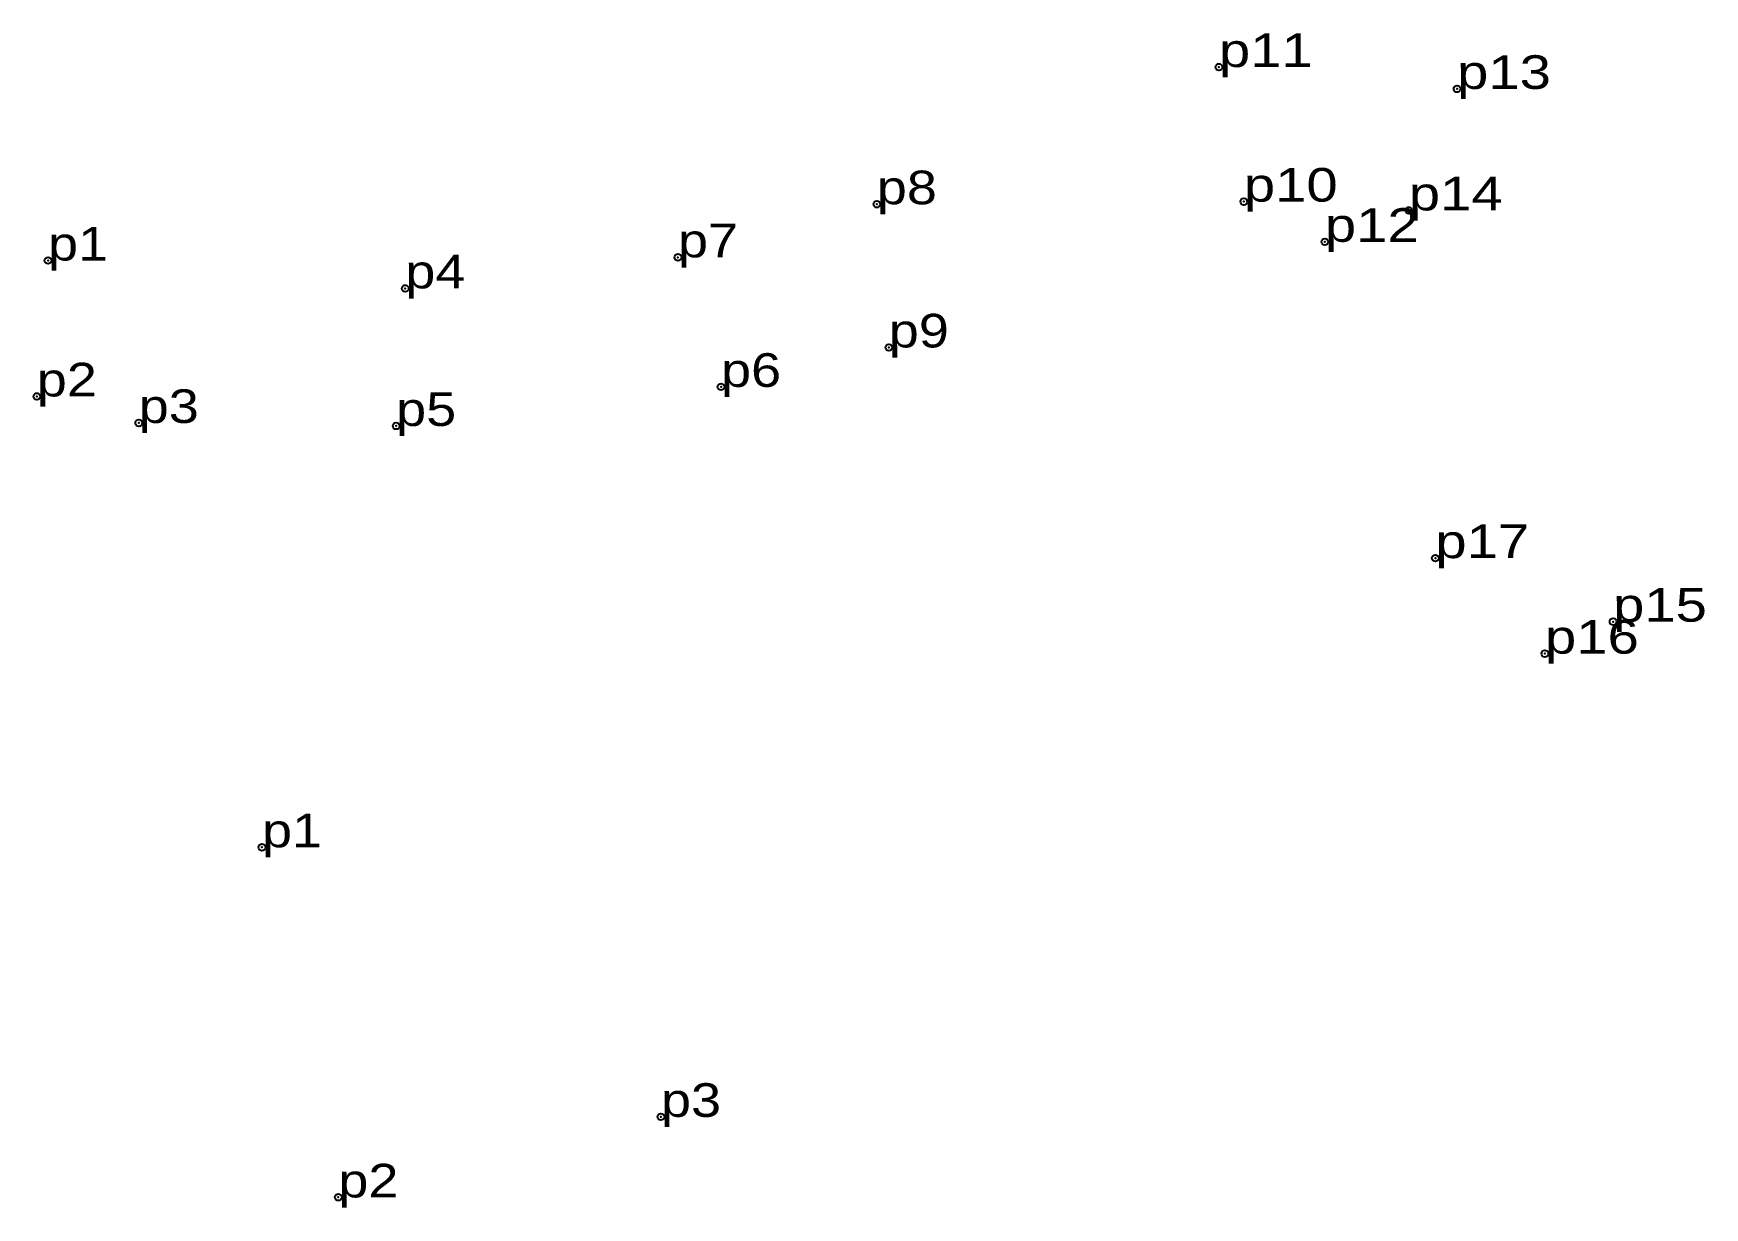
# Model space of a CAD drawing. Header units: metres. Extents: x 538690 to 552699, y 1821558 to 1848639.
# Drawn here: x 550365.9 to 550455.2, y 1821557.8 to 1821620.7 of the extents above; entities that cross this region are included whole.
import ezdxf

# ---------------------------------------------------------------- set-up
doc = ezdxf.new("R2010")
doc.units = ezdxf.units.M
doc.header["$LTSCALE"] = 0.72
doc.header["$PDMODE"] = 32
doc.header["$PDSIZE"] = 0.36
doc.layers.add('12', color=7, linetype='Continuous')
doc.layers.add('7', color=7, linetype='Continuous')

msp = doc.modelspace()

# ---------------------------------------------------------------- texts
at = {"layer": '12'}
for s, width, p in [('p11', 1.25, (550429.27, 1821618.85)), ('p13', 1.25, (550442, 1821617.68)), ('p8', 1.2, (550410.98, 1821611.51)), ('p10', 1.25, (550430.6, 1821611.65)), ('p14', 1.25, (550439.42, 1821611.18)), ('p12', 1.25, (550434.93, 1821609.5)), ('p1', 1.2, (550366.67, 1821608.5)), ('p7', 1.2, (550400.35, 1821608.67)), ('p4', 1.2, (550385.77, 1821607.01)), ('p9', 1.2, (550411.62, 1821603.85)), ('p2', 1.2, (550366.07, 1821601.23)), ('p6', 1.2, (550402.65, 1821601.74)), ('p3', 1.2, (550371.52, 1821599.81)), ('p5', 1.2, (550385.28, 1821599.65)), ('p17', 1.25, (550440.84, 1821592.58)), ('p15', 1.25, (550450.34, 1821589.18)), ('p16', 1.25, (550446.7, 1821587.47)), ('p1', 1.2, (550378.11, 1821577.11)), ('p3', 1.2, (550399.44, 1821562.69)), ('p2', 1.2, (550382.19, 1821558.38))]:
    msp.add_text(s, height=1.8, dxfattribs=dict(at, width=width)).set_placement(p)

# ---------------------------------------------------------------- linework, layer by layer
at = {"layer": '7'}
for p in [(550429.27, 1821618.85), (550442, 1821617.68), (550410.98, 1821611.51), (550430.6, 1821611.65), (550439.42, 1821611.18), (550434.93, 1821609.5), (550366.67, 1821608.5), (550400.35, 1821608.67), (550385.77, 1821607.01), (550411.62, 1821603.85), (550366.07, 1821601.23), (550402.65, 1821601.74), (550371.52, 1821599.81), (550385.28, 1821599.65), (550440.84, 1821592.58), (550450.34, 1821589.18), (550446.7, 1821587.47), (550378.11, 1821577.11), (550399.44, 1821562.69), (550382.19, 1821558.39)]:
    msp.add_point(p, dxfattribs=at)

msp.set_redraw_order([(e.dxf.handle, doc.entitydb.next_handle()) for e in msp.query("TEXT MTEXT ATTDEF DIMENSION ARC_DIMENSION")])  # texts and dimensions are drawn at this point

doc.saveas('drawing.dxf')
